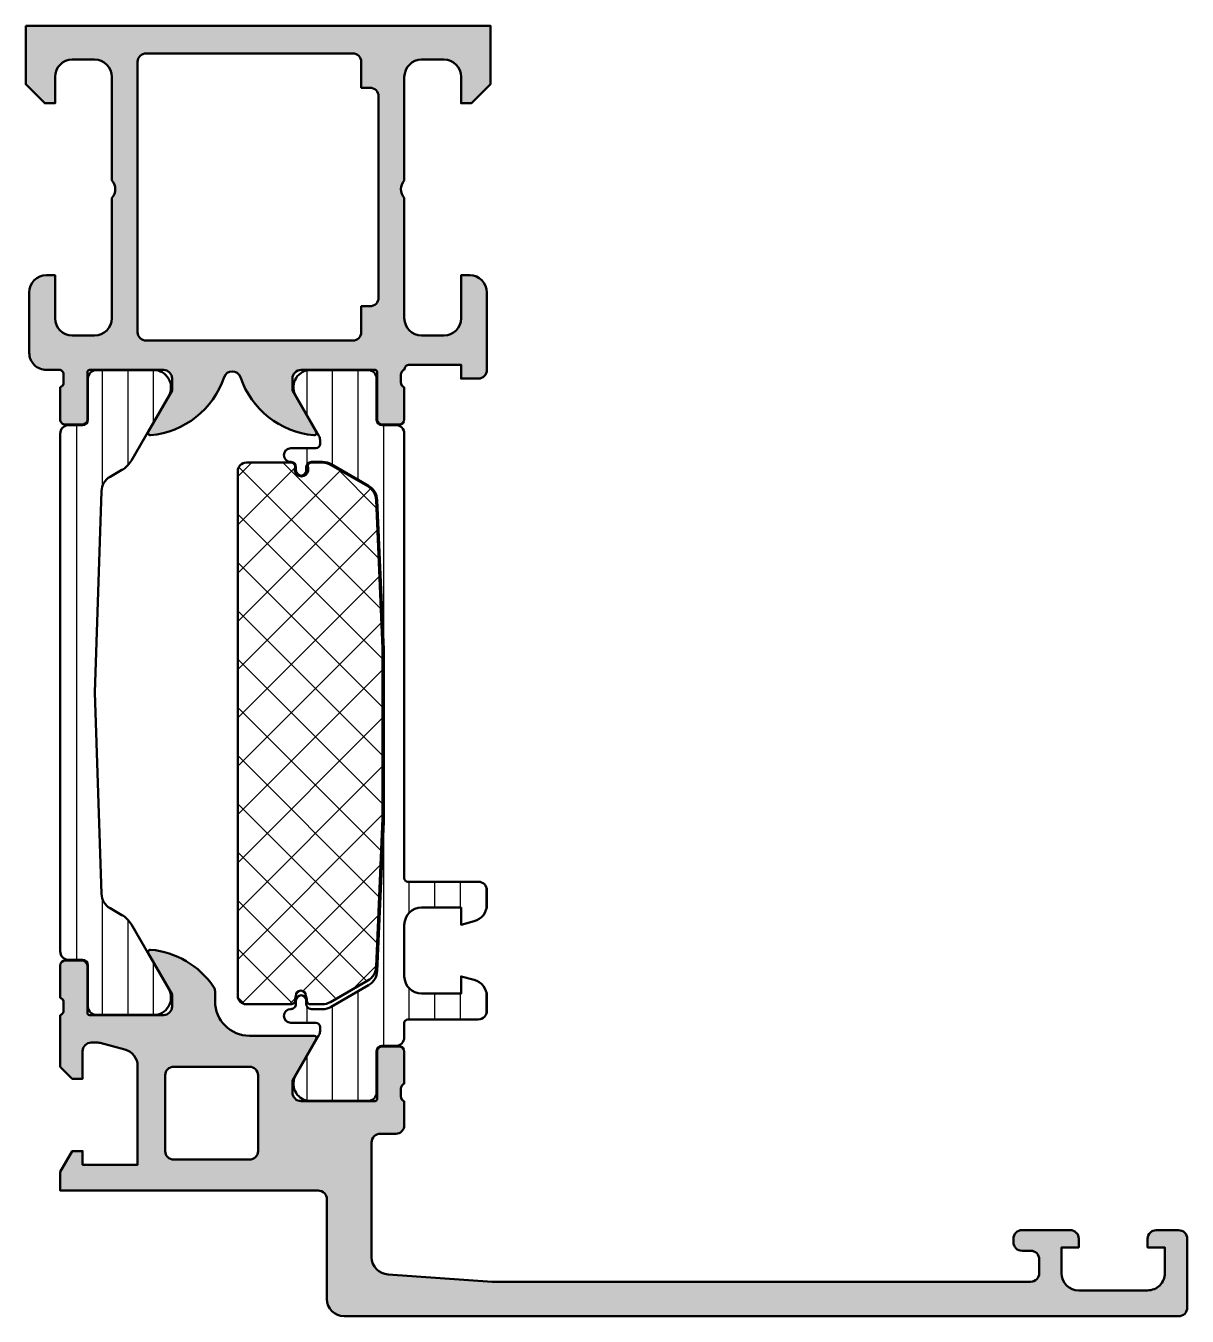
# Model space of a CAD drawing. Extents: x 0 to 67.5, y 0 to 75.
import ezdxf

# ---------------------------------------------------------------- set-up
doc = ezdxf.new("R2010")
doc.units = 0
for name, color, linetype, lineweight in [('0S-Alu contour', 7, 'Continuous', 50), ('0S-Alu hatch', 252, 'Continuous', 25), ('0S-Plastic contour', 254, 'Continuous', 50), ('0S-Plastic hatch', 253, 'Continuous', 25), ('0S-PT contour', 91, 'Continuous', 50), ('0S-PT hatch', 103, 'Continuous', 25)]:
    doc.layers.add(name, color=color, linetype=linetype, lineweight=lineweight)
pattern_1 = [(90, (0, 0), (-1.4859, 0), [])]

# ---------------------------------------------------------------- blocks, each defined once
blk = doc.blocks.new('361640__E43959B8_EC16_4983_9C29_8161BD418897_')
at = {"layer": '0S-Alu hatch'}
h = blk.add_hatch(color=256, dxfattribs=at)
edge = h.paths.add_edge_path()
edge.add_line((2.000008499147511, 14.50000163852427), (2.700080871581576, 13.79989874455987))
edge.add_line((2.700080871581576, 13.79989874455987), (3.300086975098096, 13.79989874455941))
edge.add_line((3.300086975098096, 13.79989874455941), (3.300086975097187, 15.39990484807548))
edge.add_ellipse((3.800096424379717, 15.39989539879274), major_axis=(-0.5000094493718171, 0), ratio=1, start_angle=270.0010827876032, end_angle=359.99891721169206, ccw=False)
edge.add_line((3.800086975096753, 15.89990484807526), (4.195515053895654, 15.89990484807526))
edge.add_ellipse((4.195515053895633, 15.39990484807525), major_axis=(-0.5000000000000142, 0), ratio=1, start_angle=254.9999999999973, end_angle=269.99999999999756, ccw=False)
edge.add_line((4.324924576446919, 15.88286776121979), (5.758811331549878, 15.49865896315226))
edge.add_ellipse((5.499992286447351, 14.53273313686318), major_axis=(-1.000000000000013, 0), ratio=1, start_angle=180, end_angle=254.9999999999999, ccw=False)
edge.add_line((6.499992286447365, 14.53273313686318), (6.499992286445376, 8.799910951590618))
edge.add_line((6.499992286445376, 8.799910951590618), (3.300086975097215, 8.799910951591073))
edge.add_line((3.300086975097215, 8.799910951591073), (3.300086975097201, 9.599898744559823))
edge.add_line((3.300086975097201, 9.599898744559823), (2.700080871579302, 9.599898744560276))
edge.add_line((2.700080871579302, 9.599898744560276), (2.000099182128437, 8.387465883232139))
edge.add_line((2.000099182128437, 8.387465883232139), (2.000099182128892, 7.299910951590391))
edge.add_line((2.000099182128892, 7.299910951590391), (17.00000849914873, 7.299910951591073))
edge.add_ellipse((17.00000849914875, 6.799910951591044), major_axis=(-0.5000000000000285, 0), ratio=1, start_angle=180, end_angle=270.00000000000165, ccw=False)
edge.add_line((17.50000849914878, 6.799910951591044), (17.5000084991474, 1.000000000000454))
edge.add_arc((18.5000084991474, 1.000000000000227), 1, 180, 270)
edge.add_line((18.5000084991474, 2.274e-13), (66.99999999999955, 2.274e-13))
edge.add_arc((66.99993251248111, 0.5000674875186633), 0.5000674920723865, 270.0077324562168, 359.9922675439773)
edge.add_line((67.49999999999955, 0.5000000000019221), (67.49999999999955, 4.500000000000454))
edge.add_arc((66.99993251248179, 4.499932512482928), 0.5000674920717041, 0.0077324561169704, 89.9922675439134)
edge.add_line((66.99999999999909, 5.000000000000682), (65.69995117187545, 5.000000000000227))
edge.add_arc((65.6999880706644, 4.499963101210369), 0.5000369001512784, 90.0042279777296, 179.9957720222162)
edge.add_line((65.19995117187455, 4.49999999999979), (65.19995117187455, 4.000000000000454))
edge.add_line((65.19995117187455, 4.000000000000454), (66.19995117187455, 4.000000000000454))
edge.add_line((66.19995117187455, 4.000000000000454), (66.199951171875, 2.500000000001818))
edge.add_ellipse((65.19998814556709, 2.499963026308137), major_axis=(-0.999963026991462, 0), ratio=1, start_angle=89.99788148505758, end_angle=180.0021185150526, ccw=False)
edge.add_line((65.19995117187318, 1.500000000000227), (61.19995117187546, 1.500000000000682))
edge.add_ellipse((61.20002804158445, 2.500076869709687), major_axis=(-1.000076872663254, 0), ratio=1, start_angle=0.004403971451608868, end_angle=89.9955960286423, ccw=False)
edge.add_line((60.19995117187545, 2.499999999999044), (60.199951171875, 4.000000000000454))
edge.add_line((60.199951171875, 4.000000000000454), (61.19995117187454, 4.000000000000454))
edge.add_line((61.19995117187454, 4.000000000000454), (61.19995117187454, 4.500000000000682))
edge.add_arc((60.70000864667725, 4.500057474803384), 0.4999425285010308, 359.9934131155661, 450.0065868843771)
edge.add_line((60.69995117187454, 5.000000000000682), (57.89996337890625, 5.000000000000454))
edge.add_arc((57.89996337890602, 4.499999999999317), 0.5000000000011369, 89.99999999997311, 180)
edge.add_line((57.39996337890488, 4.499999999999317), (57.39996337890625, 4.300000000000636))
edge.add_arc((57.89996337890648, 4.300000000000864), 0.5000000000002274, 180, 270.000000000026)
edge.add_line((57.8999633789067, 3.800000000000636), (58.39996337890625, 3.800000000000636))
edge.add_ellipse((58.39992827974083, 3.29996490083522), major_axis=(-0.5000351003972808, 0), ratio=1, start_angle=180.0040217857437, end_angle=269.99597821424373, ccw=False)
edge.add_line((58.89996337890625, 3.300000000000527), (58.89996337890671, 2.499996948242142))
edge.add_ellipse((58.39994681544692, 2.500013511702377), major_axis=(-0.5000165637341198, 0), ratio=1, start_angle=90.00189796959609, end_angle=179.9981020302675, ccw=False)
edge.add_line((58.39996337890489, 1.999996948242596), (27.09996948241907, 1.999996948243051))
edge.add_line((27.09996948241907, 1.999996948243051), (21.06151186177478, 2.432393580288589))
edge.add_ellipse((21.09996792191754, 3.431613265155746), major_axis=(-0.999959422770606, 0), ratio=1, start_angle=0, end_angle=87.79599713649611, ccw=False)
edge.add_line((20.10000849914693, 3.431613265155746), (20.10000849914785, 10.10006547570036))
edge.add_ellipse((20.60000849914876, 10.10006547570015), major_axis=(-0.5000000000009166, 0), ratio=1, start_angle=270.00000000000165, end_angle=360, ccw=False)
edge.add_line((20.60000849914875, 10.60006547570106), (21.50000849914614, 10.60006547570106))
edge.add_arc((21.50000849914738, 11.10006547570208), 0.5000000000010232, 269.9999999998575, 360)
edge.add_line((22.00000849914841, 11.10006547570208), (22.00000849914795, 12.50006700158018))
edge.add_ellipse((22.07884494569098, 12.76758759357329), major_axis=(-0.2788950563274236, 0), ratio=1, start_angle=-1.16458937409692, end_angle=73.5801235805103, ccw=False)
edge.add_line((21.80000749914794, 12.77325600157167), (21.80000749914795, 13.22685000157167))
edge.add_ellipse((22.07887559479113, 13.23251066104874), major_axis=(-0.2789255417371578, 0), ratio=1, start_angle=-73.57540544464399, end_angle=1.1628700728880972, ccw=False)
edge.add_line((22.00000849914795, 13.50005400157169), (22.00000849914795, 15.38006500158018))
edge.add_arc((21.70000849914794, 15.38006500158018), 0.3000000000000114, 0, 89.99999999999864)
edge.add_line((21.70000849914795, 15.68006500158019), (20.72003418010517, 15.68006500158019))
edge.add_arc((20.72003418010516, 15.38006500158019), 0.2999999999999971, 89.99999999999729, 180)
edge.add_line((20.42003418010516, 15.38006500158019), (20.42003418010516, 12.62006700158018))
edge.add_ellipse((20.30003418010471, 12.62006700158018), major_axis=(-0.1200000000004451, 0), ratio=1, start_angle=90, end_angle=180, ccw=False)
edge.add_line((20.30003418010471, 12.50006700157973), (16.00000849914796, 12.50006700157973))
edge.add_ellipse((16.00000849914795, 13.00006700157974), major_axis=(-0.5, 0), ratio=1, start_angle=0, end_angle=90.0000000000008, ccw=False)
edge.add_line((15.50000849914795, 13.00006700157974), (15.50000849914885, 13.70006700157933))
edge.add_line((15.50000849914885, 13.70006700157933), (16.88150395677074, 16.0928873246071))
edge.add_arc((16.76188871449974, 16.16194721693115), 0.1381197846485466, 330.0000000001042, 450.0000000001032)
edge.add_line((16.76188871449949, 16.3000670015797), (13.00000849914749, 16.30006700157923))
edge.add_ellipse((13.00000849914772, 18.30006700157855), major_axis=(-1.99999999999931, 0), ratio=1, start_angle=0, end_angle=89.99999999999329, ccw=False)
edge.add_line((11.00000849914841, 18.30006700157855), (11.00000849914749, 18.86806238529767))
edge.add_arc((10.50000849914392, 18.86806238529638), 0.500000000003567, 0, 34.47907176122156)
edge.add_arc((6.790509895813222, 16.32058910539258), 4.999999999996481, 34.47907176106683, 84.65077199038375)
edge.add_arc((7.238128283795603, 21.16194034019355), 0.1381197846480373, 82.29756250551131, 209.9999999995971)
edge.add_line((7.11851304152468, 21.09288044787037), (8.500008499147945, 18.7000601248417))
edge.add_line((8.500008499147945, 18.7000601248417), (8.500008499147953, 18.00006012484209))
edge.add_ellipse((8.000008499147953, 18.00006012484209), major_axis=(-0.5, 0), ratio=1, start_angle=90, end_angle=180, ccw=False)
edge.add_line((8.000008499147953, 17.50006012484209), (3.69998281818691, 17.50006012484232))
edge.add_ellipse((3.69998281818691, 17.62006012483849), major_axis=(-0.1199999999961747, 0), ratio=1, start_angle=0, end_angle=90, ccw=False)
edge.add_line((3.579982818190735, 17.62006012483849), (3.579982818190728, 20.38005812483849))
edge.add_arc((3.279982818190745, 20.3800581248385), 0.2999999999999829, 0, 90)
edge.add_line((3.279982818190745, 20.68005812483848), (2.300008499147963, 20.68005812483848))
edge.add_arc((2.300008499147963, 20.38005812483846), 0.3000000000000185, 90, 180)
edge.add_line((2.000008499147945, 20.38005812483846), (2.000008499147952, 18.50004712482997))
edge.add_ellipse((1.921141403504776, 18.23250378430703), major_axis=(-0.2789255417371599, 0), ratio=1, start_angle=178.8371299271139, end_angle=253.57540544464422, ccw=False)
edge.add_line((2.200009499147955, 18.22684312482997), (2.200009499147967, 17.77324912482996))
edge.add_ellipse((1.921172052604902, 17.7675807168316), major_axis=(-0.2788950563274517, 0), ratio=1, start_angle=106.41987641948941, end_angle=181.1645893740941, ccw=False)
edge.add_line((2.000008499147937, 17.50006012483846), (2.000008499147511, 14.50000163852427))
edge = h.paths.add_edge_path()
edge.add_line((8.09999228644574, 9.599898744559596), (8.09999228644574, 13.99989874455946))
edge.add_ellipse((8.599992286445747, 13.99989874455945), major_axis=(-0.5000000000000071, 0), ratio=1, start_angle=270.0000000000008, end_angle=360, ccw=False)
edge.add_line((8.59999228644574, 14.49989874455946), (12.99999228644583, 14.49989874455969))
edge.add_ellipse((12.99999228644584, 13.99989874455969), major_axis=(-0.4999999999999947, 0), ratio=1, start_angle=180, end_angle=270.0000000000008, ccw=False)
edge.add_line((13.49999228644583, 13.99989874455968), (13.49999228644583, 9.599898744559596))
edge.add_ellipse((12.99999228644583, 9.599898744559596), major_axis=(-0.5, 0), ratio=1, start_angle=90, end_angle=180, ccw=False)
edge.add_line((12.99999228644583, 9.099898744559596), (8.59999228644574, 9.099898744559598))
edge.add_ellipse((8.59999228644574, 9.599898744559596), major_axis=(-0.4999999999999983, 0), ratio=1, start_angle=0, end_angle=90, ccw=False)
at = {"layer": '0S-Alu contour', "color": 7}
for points in [[(7.11851304152468, 21.09288044787037), (8.500008499147945, 18.7000601248417), (8.500008499147953, 18.00006012484209)], [(2.000008499147945, 20.38005812483846), (2.000008499147952, 18.50004712482997)], [(3.279982818190745, 20.68005812483848), (2.300008499147963, 20.68005812483848)], [(3.579982818190735, 17.62006012483849), (3.579982818190728, 20.38005812483849)], [(11.00000849914841, 18.30006700157855), (11.00000849914749, 18.86806238529767)], [(2.200009499147955, 18.22684312482997), (2.200009499147967, 17.77324912482996)], [(2.000008499147937, 17.50006012483846), (2.000008499147511, 14.50000163852427)], [(8.000008499147953, 17.50006012484209), (3.69998281818691, 17.50006012484232)], [(3.800086975096753, 15.89990484807526), (4.195515053895654, 15.89990484807526)], [(4.324924576446919, 15.88286776121979), (5.758811331549878, 15.49865896315226)], [(16.76188871449949, 16.3000670015797), (13.00000849914749, 16.30006700157923)], [(15.50000849914795, 13.00006700157974), (15.50000849914885, 13.70006700157933), (16.88150395677074, 16.0928873246071)], [(2.000008499147511, 14.50000163852427), (2.700080871581576, 13.79989874455987), (3.300086975098096, 13.79989874455941), (3.300086975097187, 15.39990484807548)], [(20.42003418010516, 15.38006500158019), (20.42003418010516, 12.62006700158018)], [(21.70000849914795, 15.68006500158019), (20.72003418010517, 15.68006500158019)], [(22.00000849914795, 13.50005400157169), (22.00000849914795, 15.38006500158018)], [(6.499992286447365, 14.53273313686318), (6.499992286445376, 8.799910951590618), (3.300086975097215, 8.799910951591073), (3.300086975097201, 9.599898744559823), (2.700080871579302, 9.599898744560276), (2.000099182128437, 8.387465883232139), (2.000099182128892, 7.299910951590391), (17.00000849914873, 7.299910951591073)], [(8.59999228644574, 14.49989874455946), (12.99999228644583, 14.49989874455969)], [(8.09999228644574, 9.599898744559596), (8.09999228644574, 13.99989874455946)], [(13.49999228644583, 13.99989874455968), (13.49999228644583, 9.599898744559596)], [(21.80000749914794, 12.77325600157167), (21.80000749914795, 13.22685000157167)], [(20.30003418010471, 12.50006700157973), (16.00000849914796, 12.50006700157973)], [(22.00000849914841, 11.10006547570208), (22.00000849914795, 12.50006700158018)], [(20.60000849914875, 10.60006547570106), (21.50000849914614, 10.60006547570106)], [(20.10000849914693, 3.431613265155746), (20.10000849914785, 10.10006547570036)], [(12.99999228644583, 9.099898744559596), (8.59999228644574, 9.099898744559598)], [(17.50000849914878, 6.799910951591044), (17.5000084991474, 1.000000000000454)], [(60.69995117187454, 5.000000000000682), (57.89996337890625, 5.000000000000454)], [(66.99999999999909, 5.000000000000682), (65.69995117187545, 5.000000000000227)], [(57.39996337890488, 4.499999999999317), (57.39996337890625, 4.300000000000636)], [(57.8999633789067, 3.800000000000636), (58.39996337890625, 3.800000000000636)], [(60.19995117187545, 2.499999999999044), (60.199951171875, 4.000000000000454), (61.19995117187454, 4.000000000000454), (61.19995117187454, 4.500000000000682)], [(65.19995117187455, 4.49999999999979), (65.19995117187455, 4.000000000000454), (66.19995117187455, 4.000000000000454), (66.199951171875, 2.500000000001818)], [(67.49999999999955, 0.5000000000019221), (67.49999999999955, 4.500000000000454)], [(58.89996337890625, 3.300000000000527), (58.89996337890671, 2.499996948242142)], [(58.39996337890489, 1.999996948242596), (27.09996948241907, 1.999996948243051), (21.06151186177478, 2.432393580288589)], [(65.19995117187318, 1.500000000000227), (61.19995117187546, 1.500000000000682)], [(18.5000084991474, 2.274e-13), (66.99999999999955, 2.274e-13)]]:
    blk.add_lwpolyline(points, dxfattribs=at)
for centre, radius, start, end in [((7.238128283795603, 21.16194034019355), 0.1381197846480373, 82.29756250551131, 209.9999999995971), ((6.790509895813222, 16.32058910539258), 4.999999999996481, 34.47907176106683, 84.65077199038375), ((2.300008499147963, 20.38005812483846), 0.3000000000000185, 90, 180), ((3.279982818190745, 20.3800581248385), 0.2999999999999829, 0, 90), ((10.50000849914392, 18.86806238529638), 0.500000000003567, 0, 34.47907176122156), ((16.76188871449974, 16.16194721693115), 0.1381197846485466, 330.0000000001042, 90.00000000010316), ((20.72003418010516, 15.38006500158019), 0.2999999999999971, 89.99999999999729, 180), ((21.70000849914794, 15.38006500158018), 0.3000000000000114, 0, 89.99999999999864), ((21.50000849914738, 11.10006547570208), 0.5000000000010232, 269.9999999998575, 0), ((57.89996337890602, 4.499999999999317), 0.5000000000011369, 89.99999999997311, 180), ((60.70000864667725, 4.500057474803384), 0.4999425285010308, 359.9934131155661, 90.00658688437709), ((65.6999880706644, 4.499963101210369), 0.5000369001512784, 90.0042279777296, 179.9957720222162), ((66.99993251248179, 4.499932512482928), 0.5000674920717041, 0.0077324561169704, 89.9922675439134), ((57.89996337890648, 4.300000000000864), 0.5000000000002274, 180, 270.000000000026), ((18.5000084991474, 1.000000000000227), 1, 180, 270), ((66.99993251248111, 0.5000674875186633), 0.5000674920723865, 270.0077324562168, 359.9922675439773)]:
    blk.add_arc(centre, radius, start, end, dxfattribs=at)
at = {"layer": '0S-Alu contour', "color": 7, "extrusion": (0, 0, -1)}
for centre, radius, start, end in [((-1.921141403504776, 18.23250378430703), 0.2789255417371599, 106.4245945553558, 181.1628700728862), ((-13.00000849914772, 18.30006700157855), 1.99999999999931, 270.0000000000067, 0), ((-1.921172052604902, 17.7675807168316), 0.2788950563274517, 178.8354106259059, 253.5801235805106), ((-3.69998281818691, 17.62006012483849), 0.1199999999961747, 270, 0), ((-8.000008499147953, 18.00006012484209), 0.5, 180, 270), ((-3.800096424379717, 15.39989539879274), 0.5000094493718171, 0.0010827883079351, 89.99891721239682), ((-4.195515053895633, 15.39990484807525), 0.5000000000000142, 90.00000000000244, 105.0000000000027), ((-5.499992286447351, 14.53273313686318), 1.000000000000013, 105.0000000000001, 180), ((-8.599992286445747, 13.99989874455945), 0.5000000000000071, 0, 89.9999999999992), ((-12.99999228644584, 13.99989874455969), 0.4999999999999947, 89.9999999999992, 180), ((-22.07887559479113, 13.23251066104874), 0.2789255417371578, 358.8371299271119, 73.57540544464406), ((-16.00000849914795, 13.00006700157974), 0.5, 269.9999999999992, 0), ((-22.07884494569098, 12.76758759357329), 0.2788950563274236, 286.4198764194897, 1.164589374096924), ((-20.30003418010471, 12.62006700158018), 0.1200000000004451, 180, 270), ((-20.60000849914876, 10.10006547570015), 0.5000000000009166, 0, 89.99999999999837), ((-8.59999228644574, 9.599898744559596), 0.4999999999999983, 270, 0), ((-12.99999228644583, 9.599898744559596), 0.5, 180, 270), ((-17.00000849914875, 6.799910951591044), 0.5000000000000285, 89.99999999999837, 180), ((-58.39992827974083, 3.29996490083522), 0.5000351003972808, 90.00402178575627, 179.9959782142563), ((-21.09996792191754, 3.431613265155746), 0.999959422770606, 272.2040028635039, 0), ((-58.39994681544692, 2.500013511702377), 0.5000165637341198, 180.0018979697325, 269.9981020304039), ((-61.20002804158445, 2.500076869709687), 1.000076872663254, 270.0044039713577, 359.9955960285484), ((-65.19998814556709, 2.499963026308137), 0.9999630269914622, 179.9978814849474, 270.0021185149424)]:
    blk.add_arc(centre, radius, start, end, dxfattribs=at)
blk = doc.blocks.new('374060__11C29DD6_5D91_4084_81B1_C7600AB1DC04_')
at = {"layer": '0S-PT hatch'}
h = blk.add_hatch(dxfattribs=at)
h.set_pattern_fill('ANSI37', color=256, scale=0.625, angle=90, style=0)
h.set_pattern_definition([(135, (0, 0), (-1.403165018917055, -1.403165018917055), []), (225, (0, 0), (1.403165018917055, -1.403165018917055), [])])
edge = h.paths.add_edge_path()
edge.add_line((12.3221395958725, 49.11536248691067), (12.3221395958725, 18.62336248690964))
edge.add_arc((12.81713959587251, 18.62336248690964), 0.495000000000001, 180, 269.9999999998951)
edge.add_line((12.8171395958716, 18.12836248690964), (15.39113959587252, 18.1283624869091))
edge.add_arc((15.40632512194233, 18.38870138391931), 0.2607814055842784, 266.6617289611593, 368.0815102518875)
edge.add_line((15.66451672720106, 18.42536248690911), (15.6881395958726, 18.62336248690912))
edge.add_ellipse((15.98513959587258, 18.62336248690911), major_axis=(-0.2969999999999828, 0), ratio=1, start_angle=180, end_angle=360, ccw=False)
edge.add_line((16.28213959587257, 18.62336248690909), (16.34044847380733, 18.42536248690908))
edge.add_arc((16.54648899036206, 18.34653695226589), 0.2206040783256919, 159.0644997371515, 278.5113570162437)
edge.add_line((16.57913959587258, 18.12836248690909), (17.22238443447414, 18.12836248690907))
edge.add_arc((17.22238443447412, 19.11836248690893), 0.9899999999998527, 270.0000000000012, 300.0000000005283)
edge.add_line((17.71738443448195, 18.26099733716702), (19.87057718704784, 19.50414375250464))
edge.add_arc((19.37557718704001, 20.36150890224658), 0.9899999999998785, 300.0000000005276, 357.5201114478697)
edge.add_line((20.36465002325053, 20.31867288153705), (20.73713959587248, 28.91936248691249))
edge.add_line((20.73713959587248, 28.91936248691249), (20.73713959587253, 38.8193624869089))
edge.add_line((20.73713959587253, 38.8193624869089), (20.36465002325059, 47.42005209227992))
edge.add_arc((19.37557718703993, 47.3772160715705), 0.9900000000000051, 2.479888552124258, 59.99999999944332)
edge.add_line((19.87057718704826, 48.23458122131229), (17.71738443448197, 49.47772763665219))
edge.add_arc((17.22238443447409, 48.62036248691001), 0.9900000000001133, 59.9999999994776, 90.00000000000719)
edge.add_line((17.22238443447397, 49.61036248691012), (16.57913959587259, 49.61036248691012))
edge.add_arc((16.58549129877709, 49.40840560376966), 0.2020567414801945, 91.80140355714639, 208.0588589159371)
edge.add_line((16.40718332723566, 49.31336248691014), (16.40718332723565, 49.1153624869101))
edge.add_ellipse((16.02036735654589, 49.21033462208667), major_axis=(-0.3983042827294971, 0), ratio=1, start_angle=13.7945546105434, end_angle=166.2054453894609, ccw=False)
edge.add_line((15.63355138585613, 49.11536248691008), (15.64644515654731, 49.31336248691009))
edge.add_arc((15.41607708699729, 49.37356691619545), 0.238105062469868, 345.3538835588438, 456.0117919051089)
edge.add_line((15.39113959587246, 49.61036248691032), (12.81713959587346, 49.61036248691067))
edge.add_arc((12.81713959587251, 49.11536248691067), 0.4949999999999975, 89.99999999989, 180)
at = {"layer": '0S-PT contour', "color": 7}
for points in [[(15.39113959587246, 49.61036248691032), (12.81713959587346, 49.61036248691067)], [(17.22238443447397, 49.61036248691012), (16.57913959587259, 49.61036248691012)], [(12.3221395958725, 49.11536248691067), (12.3221395958725, 18.62336248690964)], [(15.63355138585613, 49.11536248691008), (15.64644515654731, 49.31336248691009)], [(16.40718332723566, 49.31336248691014), (16.40718332723565, 49.1153624869101)], [(19.87057718704826, 48.23458122131229), (17.71738443448197, 49.47772763665219)], [(20.36465002325053, 20.31867288153705), (20.73713959587248, 28.91936248691249), (20.73713959587253, 38.8193624869089), (20.36465002325059, 47.42005209227992)], [(17.71738443448195, 18.26099733716702), (19.87057718704784, 19.50414375250464)], [(12.8171395958716, 18.12836248690964), (15.39113959587252, 18.1283624869091)], [(15.66451672720106, 18.42536248690911), (15.6881395958726, 18.62336248690912)], [(16.28213959587257, 18.62336248690909), (16.34044847380733, 18.42536248690908)], [(16.57913959587258, 18.12836248690909), (17.22238443447414, 18.12836248690907)]]:
    blk.add_lwpolyline(points, dxfattribs=at)
for centre, radius, start, end in [((12.81713959587251, 49.11536248691067), 0.4949999999999975, 89.99999999989, 180), ((15.41607708699729, 49.37356691619545), 0.238105062469868, 345.3538835588438, 96.01179190510896), ((16.58549129877709, 49.40840560376966), 0.2020567414801945, 91.80140355714639, 208.0588589159371), ((17.22238443447409, 48.62036248691001), 0.9900000000001133, 59.9999999994776, 90.00000000000719), ((19.37557718703993, 47.3772160715705), 0.9900000000000051, 2.479888552124258, 59.99999999944332), ((19.37557718704001, 20.36150890224658), 0.9899999999998785, 300.0000000005276, 357.5201114478697), ((12.81713959587251, 18.62336248690964), 0.495000000000001, 180, 269.9999999998951), ((15.40632512194233, 18.38870138391931), 0.2607814055842784, 266.6617289611593, 8.081510251887465), ((16.54648899036206, 18.34653695226589), 0.2206040783256919, 159.0644997371515, 278.5113570162437), ((17.22238443447412, 19.11836248690893), 0.9899999999998527, 270.0000000000012, 300.0000000005283)]:
    blk.add_arc(centre, radius, start, end, dxfattribs=at)
at = {"layer": '0S-PT contour', "color": 7, "extrusion": (0, 0, -1)}
for centre, radius, start, end in [((-16.02036735654589, 49.21033462208667), 0.3983042827294971, 193.7945546105392, 346.2054453894566), ((-15.98513959587258, 18.62336248690911), 0.2969999999999828, 0, 180)]:
    blk.add_arc(centre, radius, start, end, dxfattribs=at)
blk = doc.blocks.new('284027__2D814DF2_0E6D_4765_8FF4_A06DE7A6FD76___A03E8F8E_19D5_408F_8D81_01AFEA48CF79_')
at = {"layer": '0S-Plastic hatch'}
h = blk.add_hatch(dxfattribs=at)
h.set_pattern_fill('ANSI31', color=256, scale=0.4680000000000001, angle=45, style=0)
h.set_pattern_definition(pattern_1)
edge = h.paths.add_edge_path()
edge.add_line((22.00000000000001, 51.29000300000011), (22.00000000000004, 25.44999999999998))
edge.add_arc((22.20000000000005, 25.45000000000001), 0.200000000000017, 180, 270.0000000000071)
edge.add_line((22.20000000000008, 25.24999999999999), (26.29999999998839, 25.24999999999999))
edge.add_ellipse((26.29999999998839, 24.75000000000004), major_axis=(-0.4999999999999432, 0), ratio=1, start_angle=180, end_angle=270, ccw=False)
edge.add_line((26.79999999998834, 24.75000000000004), (26.79999999998834, 23.91925077661229))
edge.add_ellipse((25.79999999998836, 23.9192507766123), major_axis=(-0.9999999999999822, 0), ratio=1, start_angle=105.00000000108261, end_angle=180, ccw=False)
edge.add_line((26.05881904510912, 22.95332495032814), (25.2999999999884, 22.74999999999996))
edge.add_line((25.2999999999884, 22.74999999999996), (25.2999999999884, 23.74999999999999))
edge.add_line((25.2999999999884, 23.74999999999999), (23.00000000000004, 23.74999999999999))
edge.add_arc((23.00000000000007, 22.74999999999993), 1.000000000000056, 90.0000000000016, 180)
edge.add_line((22.00000000000001, 22.74999999999993), (22.00000000000004, 19.74999999999999))
edge.add_arc((23.00000000000004, 19.74999999999999), 1.000000000000003, 180, 270)
edge.add_line((23.00000000000004, 18.74999999999999), (25.29999999998837, 18.74999999999998))
edge.add_line((25.29999999998837, 18.74999999999998), (25.29999999998848, 19.74999999999993))
edge.add_line((25.29999999998848, 19.74999999999993), (26.05881904510907, 19.54667504964168))
edge.add_ellipse((25.79999999998841, 18.58074922335799), major_axis=(-0.9999999999994971, 0), ratio=1, start_angle=180, end_angle=254.9999999989164, ccw=False)
edge.add_line((26.79999999998791, 18.58074922335799), (26.79999999998837, 17.74999999999996))
edge.add_ellipse((26.29999999998839, 17.74999999999997), major_axis=(-0.4999999999999858, 0), ratio=1, start_angle=89.9999999999983, end_angle=180, ccw=False)
edge.add_line((26.29999999998837, 17.24999999999998), (22.2, 17.24999999999998))
edge.add_arc((22.20000000000001, 17.05000000000001), 0.1999999999999744, 90.00000000000406, 180)
edge.add_line((22.00000000000004, 17.05000000000001), (22.00000000000001, 16.20999699999988))
edge.add_ellipse((21.5, 16.209997), major_axis=(-0.5, 0), ratio=1, start_angle=90, end_angle=180, ccw=False)
edge.add_line((21.5, 15.709997), (20.68966598775747, 15.709997))
edge.add_arc((20.68966598775747, 15.40999699999999), 0.3000000000000043, 90, 180)
edge.add_line((20.38966598775747, 15.40999699999999), (20.39000061706369, 13.00999861706369))
edge.add_ellipse((19.89000463962507, 13.00999597743861), major_axis=(-0.4999959774455797, 0), ratio=1, start_angle=89.99969751881372, end_angle=180.0003024817733, ccw=False)
edge.add_line((19.890002, 12.51), (16.41346050190052, 12.51))
edge.add_ellipse((16.55577115089187, 13.49981807472284), major_axis=(-0.9999960709244737, 0), ratio=1, start_angle=-32.72701609984051, end_angle=81.8183919481005, ccw=False)
edge.add_line((15.71451850190053, 14.04045299999999), (17.03303535485918, 16.32419149299001))
edge.add_arc((16.6000226381288, 16.57419146728956), 0.4999999999999979, 330.0000034006552, 359.9988249444108)
edge.add_line((17.10002263802365, 16.5741812129951), (17.10000000000005, 16.79999999998247))
edge.add_arc((16.84999999998259, 16.79999999998254), 0.2500000000174545, 0, 89.99999999998371)
edge.add_line((16.84999999998266, 17.05), (15.40000000000009, 17.04999999999994))
edge.add_ellipse((15.40000000000003, 17.44999999999988), major_axis=(-0.3999999999999417, 0), ratio=1, start_angle=-89.99999999999193, end_angle=90.00000000000807, ccw=False)
edge.add_arc((15.40000000000009, 18.14999999999997), 0.3000000000001499, 269.9999999999783, 360)
edge.add_line((15.70000000000024, 18.14999999999997), (15.70000000000016, 18.34999999999998))
edge.add_ellipse((16.00000000000014, 18.34999999999996), major_axis=(-0.2999999999999829, 0), ratio=1, start_angle=180, end_angle=360, ccw=False)
edge.add_line((16.30000000000013, 18.34999999999995), (16.30000000000013, 18.14999999999993))
edge.add_arc((16.60000000000013, 18.14999999999995), 0.3000000000000007, 180, 270.0000000000021)
edge.add_line((16.60000000000014, 17.84999999999995), (17.24974226121382, 17.84999999999994))
edge.add_arc((17.29392998191375, 18.68508918128005), 0.8362574336600787, 266.9710887804908, 303.0289112200375)
edge.add_line((17.74974226122174, 17.98397459622009), (19.92468443553069, 19.23967804605607))
edge.add_arc((19.42468443552277, 20.1057034498358), 0.9999999999998834, 300.000000000528, 357.5201114478693)
edge.add_line((20.4237479064425, 20.0624347420484), (20.80000000000003, 28.75000000000341))
edge.add_line((20.80000000000003, 28.75000000000341), (20.80000000000008, 38.74999999999975))
edge.add_line((20.80000000000008, 38.74999999999975), (20.42374790644256, 47.43756525795031))
edge.add_arc((19.42468443552273, 47.39429655016301), 0.9999999999999764, 2.479888552125287, 59.99999999944405)
edge.add_line((19.92468443553112, 48.26032195394257), (17.74974226122174, 49.51602540378086))
edge.add_arc((17.24974226121377, 48.65000000000074), 1.000000000000246, 59.99999999948073, 90.00000000001017)
edge.add_line((17.24974226121359, 49.65000000000099), (16.60000000000014, 49.65000000000098))
edge.add_arc((16.60000000000014, 49.350000000001), 0.2999999999999758, 89.99999999999935, 180)
edge.add_line((16.30000000000016, 49.350000000001), (16.30000000000016, 49.15000000000096))
edge.add_ellipse((16.00000000000016, 49.15000000000098), major_axis=(-0.3000000000000007, 0), ratio=1, start_angle=0, end_angle=180, ccw=False)
edge.add_line((15.70000000000016, 49.15000000000101), (15.70000000000014, 49.35000000000095))
edge.add_arc((15.40000000000008, 49.35000000000095), 0.3000000000000558, 0, 89.99999999997591)
edge.add_ellipse((15.4, 50.05000000000106), major_axis=(-0.4000000000000555, 0), ratio=1, start_angle=-89.99999999997073, end_angle=90.00000000002927, ccw=False)
edge.add_line((15.3999999999998, 50.45000000000111), (16.8499999999826, 50.45000000000093))
edge.add_arc((16.8499999999826, 50.70000000001838), 0.250000000017458, 270, 360)
edge.add_line((17.10000000000006, 50.70000000001838), (17.10002263802365, 50.92581878700407))
edge.add_arc((16.60002263812877, 50.92580853271043), 0.5000000000000222, 0.0011750555892266, 29.99999659934314)
edge.add_line((17.03303535485918, 51.17580850700998), (15.71451850190053, 53.45954699999998))
edge.add_ellipse((16.55577115089188, 54.00018192527713), major_axis=(-0.9999960709244806, 0), ratio=1, start_angle=-81.81839194810021, end_angle=32.72701609984108, ccw=False)
edge.add_line((16.41346050190052, 54.98999999999999), (19.89000199999999, 54.98999999999999))
edge.add_ellipse((19.89000463962507, 54.49000402256137), major_axis=(-0.4999959774455904, 0), ratio=1, start_angle=179.9996975182268, end_angle=270.0003024811863, ccw=False)
edge.add_line((20.39000061706369, 54.49000138293118), (20.38966598775747, 52.09000300000002))
edge.add_arc((20.68966598775748, 52.090003), 0.3000000000000149, 180, 269.999999999998)
edge.add_line((20.68966598775747, 51.79000299999998), (21.50000000000002, 51.79000299999999))
edge.add_ellipse((21.50000000000002, 51.29000300000001), major_axis=(-0.4999999999999858, 0), ratio=1, start_angle=180, end_angle=270.0000000000004, ccw=False)
at = {"layer": '0S-Plastic contour', "color": 7}
for points in [[(16.41346050190052, 54.98999999999999), (19.89000199999999, 54.98999999999999)], [(20.39000061706369, 54.49000138293118), (20.38966598775747, 52.09000300000002)], [(17.03303535485918, 51.17580850700998), (15.71451850190053, 53.45954699999998)], [(20.68966598775747, 51.79000299999998), (21.50000000000002, 51.79000299999999)], [(22.00000000000001, 51.29000300000011), (22.00000000000004, 25.44999999999998)], [(15.3999999999998, 50.45000000000111), (16.8499999999826, 50.45000000000093)], [(17.10000000000006, 50.70000000001838), (17.10002263802365, 50.92581878700407)], [(17.24974226121359, 49.65000000000099), (16.60000000000014, 49.65000000000098)], [(19.92468443553112, 48.26032195394257), (17.74974226122174, 49.51602540378086)], [(15.70000000000016, 49.15000000000101), (15.70000000000014, 49.35000000000095)], [(16.30000000000016, 49.350000000001), (16.30000000000016, 49.15000000000096)], [(20.4237479064425, 20.0624347420484), (20.80000000000003, 28.75000000000341), (20.80000000000008, 38.74999999999975), (20.42374790644256, 47.43756525795031)], [(22.20000000000008, 25.24999999999999), (26.29999999998839, 25.24999999999999)], [(26.79999999998834, 24.75000000000004), (26.79999999998834, 23.91925077661229)], [(26.05881904510912, 22.95332495032814), (25.2999999999884, 22.74999999999996), (25.2999999999884, 23.74999999999999), (23.00000000000004, 23.74999999999999)], [(22.00000000000001, 22.74999999999993), (22.00000000000004, 19.74999999999999)], [(23.00000000000004, 18.74999999999999), (25.29999999998837, 18.74999999999998), (25.29999999998848, 19.74999999999993), (26.05881904510907, 19.54667504964168)], [(17.74974226122174, 17.98397459622009), (19.92468443553069, 19.23967804605607)], [(15.70000000000024, 18.14999999999997), (15.70000000000016, 18.34999999999998)], [(16.30000000000013, 18.34999999999995), (16.30000000000013, 18.14999999999993)], [(26.79999999998791, 18.58074922335799), (26.79999999998837, 17.74999999999996)], [(16.60000000000014, 17.84999999999995), (17.24974226121382, 17.84999999999994)], [(16.84999999998266, 17.05), (15.40000000000009, 17.04999999999994)], [(17.10002263802365, 16.5741812129951), (17.10000000000005, 16.79999999998247)], [(22.00000000000004, 17.05000000000001), (22.00000000000001, 16.20999699999988)], [(26.29999999998837, 17.24999999999998), (22.2, 17.24999999999998)], [(15.71451850190053, 14.04045299999999), (17.03303535485918, 16.32419149299001)], [(20.38966598775747, 15.40999699999999), (20.39000061706369, 13.00999861706369)], [(21.5, 15.709997), (20.68966598775747, 15.709997)], [(19.890002, 12.51), (16.41346050190052, 12.51)]]:
    blk.add_lwpolyline(points, dxfattribs=at)
at = {"layer": '0S-Plastic contour', "color": 7, "extrusion": (0, 0, -1)}
for centre, radius, start, end in [((-16.55577115089188, 54.00018192527713), 0.9999960709244806, 327.272983900159, 81.81839194810021), ((-19.89000463962507, 54.49000402256137), 0.4999959774455904, 89.9996975188137, 180.0003024817733), ((-21.50000000000002, 51.29000300000001), 0.4999999999999858, 89.99999999999959, 180), ((-15.4, 50.05000000000106), 0.4000000000000555, 269.9999999999707, 89.99999999997074), ((-16.00000000000016, 49.15000000000098), 0.3000000000000007, 180, 0), ((-26.29999999998839, 24.75000000000004), 0.4999999999999432, 90, 180), ((-25.79999999998836, 23.9192507766123), 0.9999999999999822, 180, 254.9999999989174), ((-25.79999999998841, 18.58074922335799), 0.9999999999994971, 105.0000000010836, 180), ((-16.00000000000014, 18.34999999999996), 0.2999999999999829, 0, 180), ((-15.40000000000003, 17.44999999999988), 0.3999999999999417, 269.9999999999919, 89.99999999999186), ((-26.29999999998839, 17.74999999999997), 0.4999999999999858, 180, 270.0000000000017), ((-21.5, 16.209997), 0.5, 180, 270), ((-16.55577115089187, 13.49981807472284), 0.9999960709244737, 278.1816080518996, 32.72701609984053), ((-19.89000463962507, 13.00999597743861), 0.4999959774455797, 179.9996975182267, 270.0003024811863)]:
    blk.add_arc(centre, radius, start, end, dxfattribs=at)
at = {"layer": '0S-Plastic contour', "color": 7}
for centre, radius, start, end in [((20.68966598775748, 52.090003), 0.3000000000000149, 180, 269.999999999998), ((16.60002263812877, 50.92580853271043), 0.5000000000000222, 0.0011750555892266, 29.99999659934314), ((16.8499999999826, 50.70000000001838), 0.250000000017458, 270, 0), ((15.40000000000008, 49.35000000000095), 0.3000000000000558, 0, 89.99999999997591), ((16.60000000000014, 49.350000000001), 0.2999999999999758, 89.99999999999935, 180), ((17.24974226121377, 48.65000000000074), 1.000000000000246, 59.99999999948073, 90.00000000001017), ((19.42468443552273, 47.39429655016301), 0.9999999999999764, 2.479888552125287, 59.99999999944405), ((22.20000000000005, 25.45000000000001), 0.200000000000017, 180, 270.0000000000071), ((23.00000000000007, 22.74999999999993), 1.000000000000056, 90.0000000000016, 180), ((19.42468443552277, 20.1057034498358), 0.9999999999998834, 300.000000000528, 357.5201114478693), ((23.00000000000004, 19.74999999999999), 1.000000000000003, 180, 270), ((15.40000000000009, 18.14999999999997), 0.3000000000001499, 269.9999999999783, 0), ((16.60000000000013, 18.14999999999995), 0.3000000000000007, 180, 270.0000000000021), ((17.29392998191375, 18.68508918128005), 0.8362574336600787, 266.9710887804908, 303.0289112200375), ((16.84999999998259, 16.79999999998254), 0.2500000000174545, 0, 89.99999999998371), ((16.6000226381288, 16.57419146728956), 0.4999999999999979, 330.0000034006552, 359.9988249444108), ((22.20000000000001, 17.05000000000001), 0.1999999999999744, 90.00000000000406, 180), ((20.68966598775747, 15.40999699999999), 0.3000000000000043, 90, 180)]:
    blk.add_arc(centre, radius, start, end, dxfattribs=at)
blk = doc.blocks.new('284027__5DE5B530_625B_4052_97C2_F9DAAC94E321___A8DCB1E8_E22D_4445_9C5F_FF347BA3B2BC_')
at = {"layer": '0S-Plastic hatch'}
h = blk.add_hatch(dxfattribs=at)
h.set_pattern_fill('ANSI31', color=256, scale=0.4680000000000001, angle=45, style=0)
h.set_pattern_definition(pattern_1)
edge = h.paths.add_edge_path()
edge.add_line((4.399426418631264, 47.95771677269818), (4.017984412053806, 36.24999998982565))
edge.add_line((4.017984412053806, 36.24999998982565), (4.399426418631264, 24.54228320789372))
edge.add_arc((5.398873564605133, 24.57553080035511), 0.999999999999895, 181.9052978571489, 240.004953894542)
edge.add_line((4.898948444563758, 23.70946216892258), (5.586949530184142, 23.31232386736752))
edge.add_ellipse((4.837061850123239, 22.01322092021948), major_axis=(-1.499999999998618, 0), ratio=1, start_angle=209.9999965993639, end_angle=240.0049538945662, ccw=False)
edge.add_line((6.136100000312922, 22.76322084311789), (8.303063528833945, 19.00992939911037))
edge.add_ellipse((7.437038095373345, 18.50992945051124), major_axis=(-0.999999999999877, 0), ratio=1, start_angle=89.31945663835342, end_angle=209.9999965993501, ccw=False)
edge.add_line((7.42516065229347, 17.50999998982632), (4.109997965477305, 17.50999998982632))
edge.add_ellipse((4.109995325852139, 18.00999596726501), major_axis=(-0.4999959774456543, 0), ratio=1, start_angle=-0.00030248056850723515, end_angle=90.00030248119651, ccw=False)
edge.add_line((3.609999348413452, 18.0099986068847), (3.610333977719619, 20.40999698982631))
edge.add_arc((3.310333977719551, 20.40999698982625), 0.3000000000000682, 0, 90)
edge.add_line((3.310333977719551, 20.70999698982632), (2.500002644386427, 20.70999698982621))
edge.add_ellipse((2.499999965477229, 21.20999431185652), major_axis=(-0.4999973220374871, 0), ratio=1, start_angle=-0.00030698238492732344, end_angle=90.00030698202562, ccw=False)
edge.add_line((2.000002643446919, 21.20999699076886), (1.999999965477059, 51.29000031185643))
edge.add_ellipse((2.499999965462767, 51.29000299078003), major_axis=(-0.4999999999928854, 0), ratio=1, start_angle=-90.00030698202539, end_angle=0.0003069811976956771, ccw=False)
edge.add_line((2.500002644386312, 51.79000299076574), (3.310333977719551, 51.79000299076574))
edge.add_arc((3.310333977719494, 52.09000299076575), 0.3000000000000114, 270.0000000000108, 360)
edge.add_line((3.610333977719506, 52.09000299076575), (3.609999348413225, 54.490001373702))
edge.add_ellipse((4.109995325852025, 54.490004013327), major_axis=(-0.499995977445768, 0), ratio=1, start_angle=-90.0003024811964, end_angle=0.0003024817733034979, ccw=False)
edge.add_line((4.109997965477191, 54.9899999907658), (7.425160652293584, 54.9899999907658))
edge.add_ellipse((7.437038095373443, 53.99007053008085), major_axis=(-0.9999999999999012, 0), ratio=1, start_angle=150.0000034006489, end_angle=270.6805433616456, ccw=False)
edge.add_line((8.303063528834054, 53.49007058148169), (6.136100000313149, 49.73677913747462))
edge.add_ellipse((4.837061850122503, 50.48677906037323), major_axis=(-1.499999999999552, 0), ratio=1, start_angle=119.9950461054458, end_angle=150.000003400648, ccw=False)
edge.add_line((5.586949530184142, 49.18767611322454), (4.898948444564098, 48.79053781166954))
edge.add_arc((5.398873564605509, 47.92446918023659), 1.000000000000276, 119.9950461054477, 178.0947021428409)
at = {"layer": '0S-Plastic contour', "color": 7}
for points in [[(4.109997965477191, 54.9899999907658), (7.425160652293584, 54.9899999907658)], [(3.610333977719506, 52.09000299076575), (3.609999348413225, 54.490001373702)], [(8.303063528834054, 53.49007058148169), (6.136100000313149, 49.73677913747462)], [(2.500002644386312, 51.79000299076574), (3.310333977719551, 51.79000299076574)], [(2.000002643446919, 21.20999699076886), (1.999999965477059, 51.29000031185643)], [(5.586949530184142, 49.18767611322454), (4.898948444564098, 48.79053781166954)], [(4.399426418631264, 47.95771677269818), (4.017984412053806, 36.24999998982565), (4.399426418631264, 24.54228320789372)], [(4.898948444563758, 23.70946216892258), (5.586949530184142, 23.31232386736752)], [(6.136100000312922, 22.76322084311789), (8.303063528833945, 19.00992939911037)], [(3.310333977719551, 20.70999698982632), (2.500002644386427, 20.70999698982621)], [(3.609999348413452, 18.0099986068847), (3.610333977719619, 20.40999698982631)], [(7.42516065229347, 17.50999998982632), (4.109997965477305, 17.50999998982632)]]:
    blk.add_lwpolyline(points, dxfattribs=at)
at = {"layer": '0S-Plastic contour', "color": 7, "extrusion": (0, 0, -1)}
for centre, radius, start, end in [((-4.109995325852025, 54.490004013327), 0.499995977445768, 359.9996975182267, 90.00030248119644), ((-7.437038095373443, 53.99007053008085), 0.9999999999999012, 89.31945663835438, 209.9999965993512), ((-2.499999965462767, 51.29000299078003), 0.4999999999928854, 359.9996930188023, 90.00030698202552), ((-4.837061850122503, 50.48677906037323), 1.499999999999552, 209.999996599352, 240.0049538945542), ((-4.837061850123239, 22.01322092021948), 1.499999999998618, 119.9950461054338, 150.0000034006361), ((-2.499999965477229, 21.20999431185652), 0.4999973220374871, 269.9996930179744, 0.0003069823849455), ((-7.437038095373345, 18.50992945051124), 0.999999999999877, 150.0000034006499, 270.6805433616466), ((-4.109995325852139, 18.00999596726501), 0.4999959774456543, 269.9996975188035, 0.0003024805683979)]:
    blk.add_arc(centre, radius, start, end, dxfattribs=at)
at = {"layer": '0S-Plastic contour', "color": 7}
for centre, radius, start, end in [((3.310333977719494, 52.09000299076575), 0.3000000000000114, 270.0000000000108, 0), ((5.398873564605509, 47.92446918023659), 1.000000000000276, 119.9950461054477, 178.0947021428409), ((5.398873564605133, 24.57553080035511), 0.999999999999895, 181.9052978571489, 240.004953894542), ((3.310333977719551, 20.40999698982625), 0.3000000000000682, 0, 90)]:
    blk.add_arc(centre, radius, start, end, dxfattribs=at)
blk = doc.blocks.new('361620__089C2626_C916_44A4_90E3_807EA6A345DB_')
at = {"layer": '0S-Alu hatch'}
h = blk.add_hatch(color=256, dxfattribs=at)
edge = h.paths.add_edge_path()
edge.add_line((0, 75), (0, 71.60000610351517))
edge.add_line((0, 71.60000610351517), (1.099975585937045, 70.5))
edge.add_line((1.099975585937045, 70.5), (1.699981689453579, 70.49999999999977))
edge.add_line((1.699981689453579, 70.49999999999977), (1.699981689453124, 72.03408813476562))
edge.add_ellipse((2.700027075306252, 72.0340427489125), major_axis=(-1.000045386883018, 0), ratio=1, start_angle=270.0026002998412, end_angle=359.99739970021847, ccw=False)
edge.add_line((2.69998168945267, 73.03408813476562), (4, 73.03408813476562))
edge.add_ellipse((3.999947499231666, 72.03403563399729), major_axis=(-1.000052502146426, 0), ratio=1, start_angle=180.0030079144712, end_angle=269.9969920854739, ccw=False)
edge.add_line((5, 72.03408813476467), (5, 66))
edge.add_ellipse((4.474878246040134, 65.5), major_axis=(-0.7250881715225299, 0), ratio=1, start_angle=136.4038161186325, end_angle=223.5961838813676, ccw=False)
edge.add_line((5, 65), (5, 57.99999999999977))
edge.add_ellipse((3.999947499231668, 58.00005250076833), major_axis=(-1.000052502146424, 0), ratio=1, start_angle=90.00300791450002, end_angle=179.996992085529, ccw=False)
edge.add_line((3.999999999999546, 57.00000000000001), (2.699981689453125, 57))
edge.add_ellipse((2.700027075306595, 58.00004538585347), major_axis=(-1.000045386883359, 0), ratio=1, start_angle=0.0026002997814771334, end_angle=89.9973997001652, ccw=False)
edge.add_line((1.699981689453126, 58.00000000000093), (1.69998168945267, 60.5))
edge.add_line((1.69998168945267, 60.5), (1.19998168945267, 60.5))
edge.add_arc((1.200001512600464, 59.49998017685266), 1.000019823343815, 90.00113576019076, 179.9988642400294)
edge.add_line((0.1999816894531243, 59.49999999999661), (0.199981689453125, 55.99999264643201))
edge.add_arc((1.1999816894529, 55.99999264643225), 0.9999999999997752, 180, 270.0000000000127)
edge.add_line((1.199981689453122, 54.99999264643247), (2.00015640258835, 54.99999264643225))
edge.add_ellipse((1.921319956045311, 54.73247205443914), major_axis=(-0.2788950563274263, 0), ratio=1, start_angle=178.835410625902, end_angle=253.5801235805083, ccw=False)
edge.add_line((2.20015740258835, 54.72680364644076), (2.200157402588349, 54.27320964644074))
edge.add_ellipse((1.921289306945185, 54.26754898696369), major_axis=(-0.278925541737145, 0), ratio=1, start_angle=106.4245945553539, end_angle=181.1628700728853, ccw=False)
edge.add_line((2.000156402588347, 54.00000564644076), (2.000156402588348, 52.11999464643224))
edge.add_arc((2.300156402588354, 52.11999464643224), 0.3000000000000051, 180, 270.0000000000001)
edge.add_line((2.300156402588354, 51.81999464643224), (3.28013072163113, 51.81999464643224))
edge.add_arc((3.280130721631128, 52.11999464643224), 0.3000000000000043, 270.0000000000003, 360)
edge.add_line((3.580130721631133, 52.11999464643224), (3.580130721631135, 54.87999264643224))
edge.add_ellipse((3.700130721631134, 54.87999264643224), major_axis=(-0.1199999999999992, 0), ratio=1, start_angle=269.99999999999915, end_angle=360, ccw=False)
edge.add_line((3.700130721631136, 54.99999264643224), (8.000156402586981, 54.99999264643247))
edge.add_ellipse((8.000156402587326, 54.4999926464319), major_axis=(-0.5000000000005685, 0), ratio=1, start_angle=180, end_angle=270.0000000000393, ccw=False)
edge.add_line((8.500156402587894, 54.4999926464319), (8.500156402588347, 53.79999264643266))
edge.add_line((8.500156402588347, 53.79999264643266), (7.118660944965085, 51.40717232340557))
edge.add_arc((7.238276187236102, 51.33811243108159), 0.138119784648519, 150.000000000135, 277.7024374942225)
edge.add_arc((6.790657799252569, 56.179463665884), 4.999999999998538, 275.3492280096208, 341.2905992561406)
edge.add_ellipse((12.00002493344528, 54.41523747256868), major_axis=(-0.5000000000002894, 0), ratio=1, start_angle=198.7094007438786, end_angle=341.2905992561221, ccw=False)
edge.add_arc((17.20939206763883, 56.17946366588492), 4.999999999999635, 198.7094007438662, 264.6507719903862)
edge.add_arc((16.76177367965507, 51.33811243108058), 0.1381197846476436, 262.2975625060367, 390.0000000001256)
edge.add_line((16.88138892192501, 51.40717232340467), (15.49989346430356, 53.79999264643266))
edge.add_line((15.49989346430356, 53.79999264643266), (15.49989346430402, 54.4999926464327))
edge.add_ellipse((15.9998934643039, 54.49999264643259), major_axis=(-0.4999999999998846, 0), ratio=1, start_angle=269.9999999999866, end_angle=360, ccw=False)
edge.add_line((15.99989346430402, 54.99999264643247), (20.29991914526077, 54.99999264643247))
edge.add_ellipse((20.29991914526077, 54.87999264643247), major_axis=(-0.1200000000000045, 0), ratio=1, start_angle=180, end_angle=270, ccw=False)
edge.add_line((20.41991914526078, 54.87999264643247), (20.41991914526078, 52.11999464643247))
edge.add_arc((20.71991914526078, 52.11999464643247), 0.3000000000000043, 180, 270)
edge.add_line((20.71991914526078, 51.81999464643247), (21.69989346430357, 51.81999464643247))
edge.add_arc((21.69989346430356, 52.11999464643247), 0.3000000000000043, 270.0000000000007, 360)
edge.add_line((21.99989346430356, 52.11999464643247), (21.99989346430356, 54.00000564644098))
edge.add_ellipse((22.07876055994674, 54.26754898696391), major_axis=(-0.2789255417371453, 0), ratio=1, start_angle=-1.1628700728862214, end_angle=73.57540544464399, ccw=False)
edge.add_line((21.79989246430357, 54.27320964644097), (21.79989246430357, 54.72680364644098))
edge.add_ellipse((22.07872991084662, 54.73247205443937), major_axis=(-0.2788950563274381, 0), ratio=1, start_angle=-73.58012358050632, end_angle=1.1645893740997053, ccw=False)
edge.add_ellipse((22.29990117862837, 54.99999533743279), major_axis=(-0.3000077143368645, 0), ratio=1, start_angle=-90.00051393011512, end_angle=0.0005139306048249637, ccw=False)
edge.add_line((22.29990386962935, 55.30000305175758), (25.29991912841797, 55.30000305175781))
edge.add_line((25.29991912841797, 55.30000305175781), (25.29991912841798, 54.49999999999977))
edge.add_line((25.29991912841798, 54.49999999999977), (26.29991912841797, 54.5))
edge.add_arc((26.29992944852836, 54.99998967988961), 0.4999896799961229, 269.9988173780524, 360.0011826219717)
edge.add_line((26.79991912841797, 55.00000000000021), (26.79991912841797, 59.50000000000023))
edge.add_arc((25.79989930527029, 59.49998017685231), 1.000019823344156, 0.0011357606123724, 89.99886423981567)
edge.add_line((25.79991912841797, 60.5), (25.29991912841797, 60.5))
edge.add_line((25.29991912841797, 60.5), (25.29991912841797, 58))
edge.add_ellipse((24.29987374256461, 58.00004538585335), major_axis=(-1.000045386883245, 0), ratio=1, start_angle=90.0026002998282, end_angle=179.9973997002186, ccw=False)
edge.add_line((24.29991912841797, 57), (22.99990081787064, 57))
edge.add_ellipse((22.99995331863931, 58.00005250076821), major_axis=(-1.000052502146312, 0), ratio=1, start_angle=0.00300791447108395, end_angle=89.99699208545451, ccw=False)
edge.add_line((21.9999008178711, 58.00000000000085), (21.9999008178711, 65))
edge.add_ellipse((22.52502257183096, 65.5), major_axis=(-0.7250881715225299, 0), ratio=1, start_angle=-43.596183881367494, end_angle=43.59618388136761, ccw=False)
edge.add_line((21.9999008178711, 66), (21.99990081787064, 72.03408813476676))
edge.add_ellipse((22.99995331863829, 72.03403563399797), major_axis=(-1.000052502145744, 0), ratio=1, start_angle=270.00300791448706, end_angle=359.99699208552886, ccw=False)
edge.add_line((22.99990081787064, 73.03408813476562), (24.29991912841752, 73.03408813476562))
edge.add_ellipse((24.29987374256416, 72.03404274891227), major_axis=(-1.000045386883245, 0), ratio=1, start_angle=180.0026002997815, end_angle=269.9973997001718, ccw=False)
edge.add_line((25.29991912841751, 72.03408813476481), (25.29991912841842, 70.49999999999977))
edge.add_line((25.29991912841842, 70.49999999999977), (25.8999252319336, 70.5))
edge.add_line((25.8999252319336, 70.5), (26.99990081787156, 71.60000610351676))
edge.add_line((26.99990081787156, 71.60000610351676), (26.9999008178711, 75))
edge.add_line((26.9999008178711, 75), (0, 75))
edge = h.paths.add_edge_path()
edge.add_ellipse((7, 72.89999389648438), major_axis=(-0.5, 0), ratio=1, start_angle=270, end_angle=360, ccw=False)
edge.add_line((7, 73.39999389648438), (18.99990844726562, 73.39999389648438))
edge.add_ellipse((18.99990844726562, 72.89999389648438), major_axis=(-0.5, 0), ratio=1, start_angle=180, end_angle=270, ccw=False)
edge.add_line((19.49990844726562, 72.89999389648438), (19.49990844726563, 71.39999389648438))
edge.add_line((19.49990844726563, 71.39999389648438), (19.99990844726562, 71.39999389648438))
edge.add_ellipse((19.99990844726562, 70.89999389648438), major_axis=(-0.5, 0), ratio=1, start_angle=180, end_angle=270, ccw=False)
edge.add_line((20.49990844726562, 70.89999389648438), (20.49990844726563, 59.20001220703125))
edge.add_ellipse((19.99990844726562, 59.20001220703125), major_axis=(-0.5, 0), ratio=1, start_angle=90, end_angle=180, ccw=False)
edge.add_line((19.99990844726562, 58.70001220703125), (19.49990844726562, 58.70001220703125))
edge.add_line((19.49990844726562, 58.70001220703125), (19.49990844726562, 57.20001220703125))
edge.add_ellipse((18.99990844726562, 57.20001220703125), major_axis=(-0.5, 0), ratio=1, start_angle=90, end_angle=180, ccw=False)
edge.add_line((18.99990844726562, 56.70001220703125), (7, 56.70001220703125))
edge.add_ellipse((7, 57.20001220703125), major_axis=(-0.5, 0), ratio=1, start_angle=0, end_angle=90, ccw=False)
edge.add_line((6.5, 57.20001220703125), (6.5, 72.89999389648438))
at = {"layer": '0S-Alu contour', "color": 7}
for points in [[(0, 75), (0, 71.60000610351517), (1.099975585937045, 70.5), (1.699981689453579, 70.49999999999977), (1.699981689453124, 72.03408813476562)], [(25.29991912841751, 72.03408813476481), (25.29991912841842, 70.49999999999977), (25.8999252319336, 70.5), (26.99990081787156, 71.60000610351676), (26.9999008178711, 75), (0, 75)], [(2.69998168945267, 73.03408813476562), (4, 73.03408813476562)], [(6.5, 57.20001220703125), (6.5, 72.89999389648438)], [(7, 73.39999389648438), (18.99990844726562, 73.39999389648438)], [(19.49990844726562, 72.89999389648438), (19.49990844726563, 71.39999389648438), (19.99990844726562, 71.39999389648438)], [(22.99990081787064, 73.03408813476562), (24.29991912841752, 73.03408813476562)], [(5, 72.03408813476467), (5, 66)], [(21.9999008178711, 66), (21.99990081787064, 72.03408813476676)], [(20.49990844726562, 70.89999389648438), (20.49990844726563, 59.20001220703125)], [(5, 65), (5, 57.99999999999977)], [(21.9999008178711, 58.00000000000085), (21.9999008178711, 65)], [(1.699981689453126, 58.00000000000093), (1.69998168945267, 60.5), (1.19998168945267, 60.5)], [(25.79991912841797, 60.5), (25.29991912841797, 60.5), (25.29991912841797, 58)], [(0.1999816894531243, 59.49999999999661), (0.199981689453125, 55.99999264643201)], [(26.79991912841797, 55.00000000000021), (26.79991912841797, 59.50000000000023)], [(19.99990844726562, 58.70001220703125), (19.49990844726562, 58.70001220703125), (19.49990844726562, 57.20001220703125)], [(3.999999999999546, 57.00000000000001), (2.699981689453125, 57)], [(18.99990844726562, 56.70001220703125), (7, 56.70001220703125)], [(24.29991912841797, 57), (22.99990081787064, 57)], [(1.199981689453122, 54.99999264643247), (2.00015640258835, 54.99999264643225)], [(3.580130721631133, 52.11999464643224), (3.580130721631135, 54.87999264643224)], [(3.700130721631136, 54.99999264643224), (8.000156402586981, 54.99999264643247)], [(15.99989346430402, 54.99999264643247), (20.29991914526077, 54.99999264643247)], [(20.41991914526078, 54.87999264643247), (20.41991914526078, 52.11999464643247)], [(22.29990386962935, 55.30000305175758), (25.29991912841797, 55.30000305175781), (25.29991912841798, 54.49999999999977), (26.29991912841797, 54.5)], [(2.20015740258835, 54.72680364644076), (2.200157402588349, 54.27320964644074)], [(8.500156402587894, 54.4999926464319), (8.500156402588347, 53.79999264643266), (7.118660944965085, 51.40717232340557)], [(16.88138892192501, 51.40717232340467), (15.49989346430356, 53.79999264643266), (15.49989346430402, 54.4999926464327)], [(21.79989246430357, 54.27320964644097), (21.79989246430357, 54.72680364644098)], [(2.000156402588347, 54.00000564644076), (2.000156402588348, 52.11999464643224)], [(21.99989346430356, 52.11999464643247), (21.99989346430356, 54.00000564644098)], [(2.300156402588354, 51.81999464643224), (3.28013072163113, 51.81999464643224)], [(20.71991914526078, 51.81999464643247), (21.69989346430357, 51.81999464643247)]]:
    blk.add_lwpolyline(points, dxfattribs=at)
at = {"layer": '0S-Alu contour', "color": 7, "extrusion": (0, 0, -1)}
for centre, radius, start, end in [((-2.700027075306252, 72.0340427489125), 1.000045386883018, 0.0026002997815099, 89.9973997001588), ((-3.999947499231666, 72.03403563399729), 1.000052502146426, 90.00300791452612, 179.9969920855288), ((-7, 72.89999389648438), 0.5, 0, 90), ((-18.99990844726562, 72.89999389648438), 0.5, 90, 180), ((-22.99995331863829, 72.03403563399797), 1.000052502145744, 0.0030079144711719, 89.99699208551296), ((-24.29987374256416, 72.03404274891227), 1.000045386883245, 90.00260029982822, 179.9973997002185), ((-19.99990844726562, 70.89999389648438), 0.5, 90, 180), ((-4.474878246040134, 65.5), 0.7250881715225299, 136.4038161186324, 223.5961838813675), ((-22.52502257183096, 65.5), 0.7250881715225299, 316.4038161186324, 43.59618388136754), ((-19.99990844726562, 59.20001220703125), 0.5, 180, 270), ((-2.700027075306595, 58.00004538585347), 1.000045386883359, 270.0026002998348, 359.9973997002185), ((-3.999947499231668, 58.00005250076833), 1.000052502146424, 180.0030079144711, 269.9969920855), ((-22.99995331863931, 58.00005250076821), 1.000052502146312, 270.0030079145455, 359.9969920855289), ((-24.29987374256461, 58.00004538585335), 1.000045386883245, 180.0026002997815, 269.9973997001718), ((-7, 57.20001220703125), 0.5, 270, 0), ((-18.99990844726562, 57.20001220703125), 0.5, 180, 270), ((-1.921319956045311, 54.73247205443914), 0.2788950563274263, 106.4198764194917, 181.1645893740981), ((-3.700130721631134, 54.87999264643224), 0.1199999999999992, 0, 90.00000000000087), ((-8.000156402587326, 54.4999926464319), 0.5000000000005685, 89.9999999999607, 180), ((-12.00002493344528, 54.41523747256868), 0.5000000000002894, 18.70940074387791, 161.2905992561214), ((-15.9998934643039, 54.49999264643259), 0.4999999999998846, 0, 90.00000000001342), ((-20.29991914526077, 54.87999264643247), 0.1200000000000045, 90, 180), ((-22.07872991084662, 54.73247205443937), 0.2788950563274381, 358.8354106259003, 73.58012358050647), ((-22.29990117862837, 54.99999533743279), 0.3000077143368645, 359.9994860693952, 90.00051393011522), ((-1.921289306945185, 54.26754898696369), 0.278925541737145, 178.8371299271147, 253.5754054446461), ((-22.07876055994674, 54.26754898696391), 0.2789255417371453, 286.424594555356, 1.162870072886224)]:
    blk.add_arc(centre, radius, start, end, dxfattribs=at)
at = {"layer": '0S-Alu contour', "color": 7}
for centre, radius, start, end in [((1.200001512600464, 59.49998017685266), 1.000019823343815, 90.00113576019076, 179.9988642400294), ((25.79989930527029, 59.49998017685231), 1.000019823344156, 0.0011357606123724, 89.99886423981567), ((1.1999816894529, 55.99999264643225), 0.9999999999997752, 180, 270.0000000000127), ((26.29992944852836, 54.99998967988961), 0.4999896799961229, 269.9988173780524, 0.0011826219716948), ((6.790657799252569, 56.179463665884), 4.999999999998538, 275.3492280096208, 341.2905992561406), ((17.20939206763883, 56.17946366588492), 4.999999999999635, 198.7094007438662, 264.6507719903862), ((2.300156402588354, 52.11999464643224), 0.3000000000000051, 180, 270.0000000000001), ((3.280130721631128, 52.11999464643224), 0.3000000000000043, 270.0000000000003, 0), ((20.71991914526078, 52.11999464643247), 0.3000000000000043, 180, 270), ((21.69989346430356, 52.11999464643247), 0.3000000000000043, 270.0000000000007, 0), ((7.238276187236102, 51.33811243108159), 0.138119784648519, 150.000000000135, 277.7024374942225), ((16.76177367965507, 51.33811243108058), 0.1381197846476436, 262.2975625060367, 30.0000000001256)]:
    blk.add_arc(centre, radius, start, end, dxfattribs=at)
blk = doc.blocks.new('374060__2F699C0D_32A5_4159_9DC2_0899AE4E6814_')
at = {"layer": '0S-Alu contour', "color": 7}
for name in ['361620__089C2626_C916_44A4_90E3_807EA6A345DB_', '361640__E43959B8_EC16_4983_9C29_8161BD418897_']:
    blk.add_blockref(name, (0, 0), dxfattribs=at)
at = {"layer": '0S-Plastic contour', "color": 7}
for name in ['284027__5DE5B530_625B_4052_97C2_F9DAAC94E321___A8DCB1E8_E22D_4445_9C5F_FF347BA3B2BC_', '284027__2D814DF2_0E6D_4765_8FF4_A06DE7A6FD76___A03E8F8E_19D5_408F_8D81_01AFEA48CF79_']:
    blk.add_blockref(name, (0, 0), dxfattribs=at)
at = {"layer": '0S-PT contour', "color": 7}
blk.add_blockref('374060__11C29DD6_5D91_4084_81B1_C7600AB1DC04_', (0, 0), dxfattribs=at)

msp = doc.modelspace()

# ---------------------------------------------------------------- block references
at = {"layer": '0S-Alu contour', "color": 7}
msp.add_blockref('374060__2F699C0D_32A5_4159_9DC2_0899AE4E6814_', (0, 0), dxfattribs=at)

doc.saveas('drawing.dxf')
